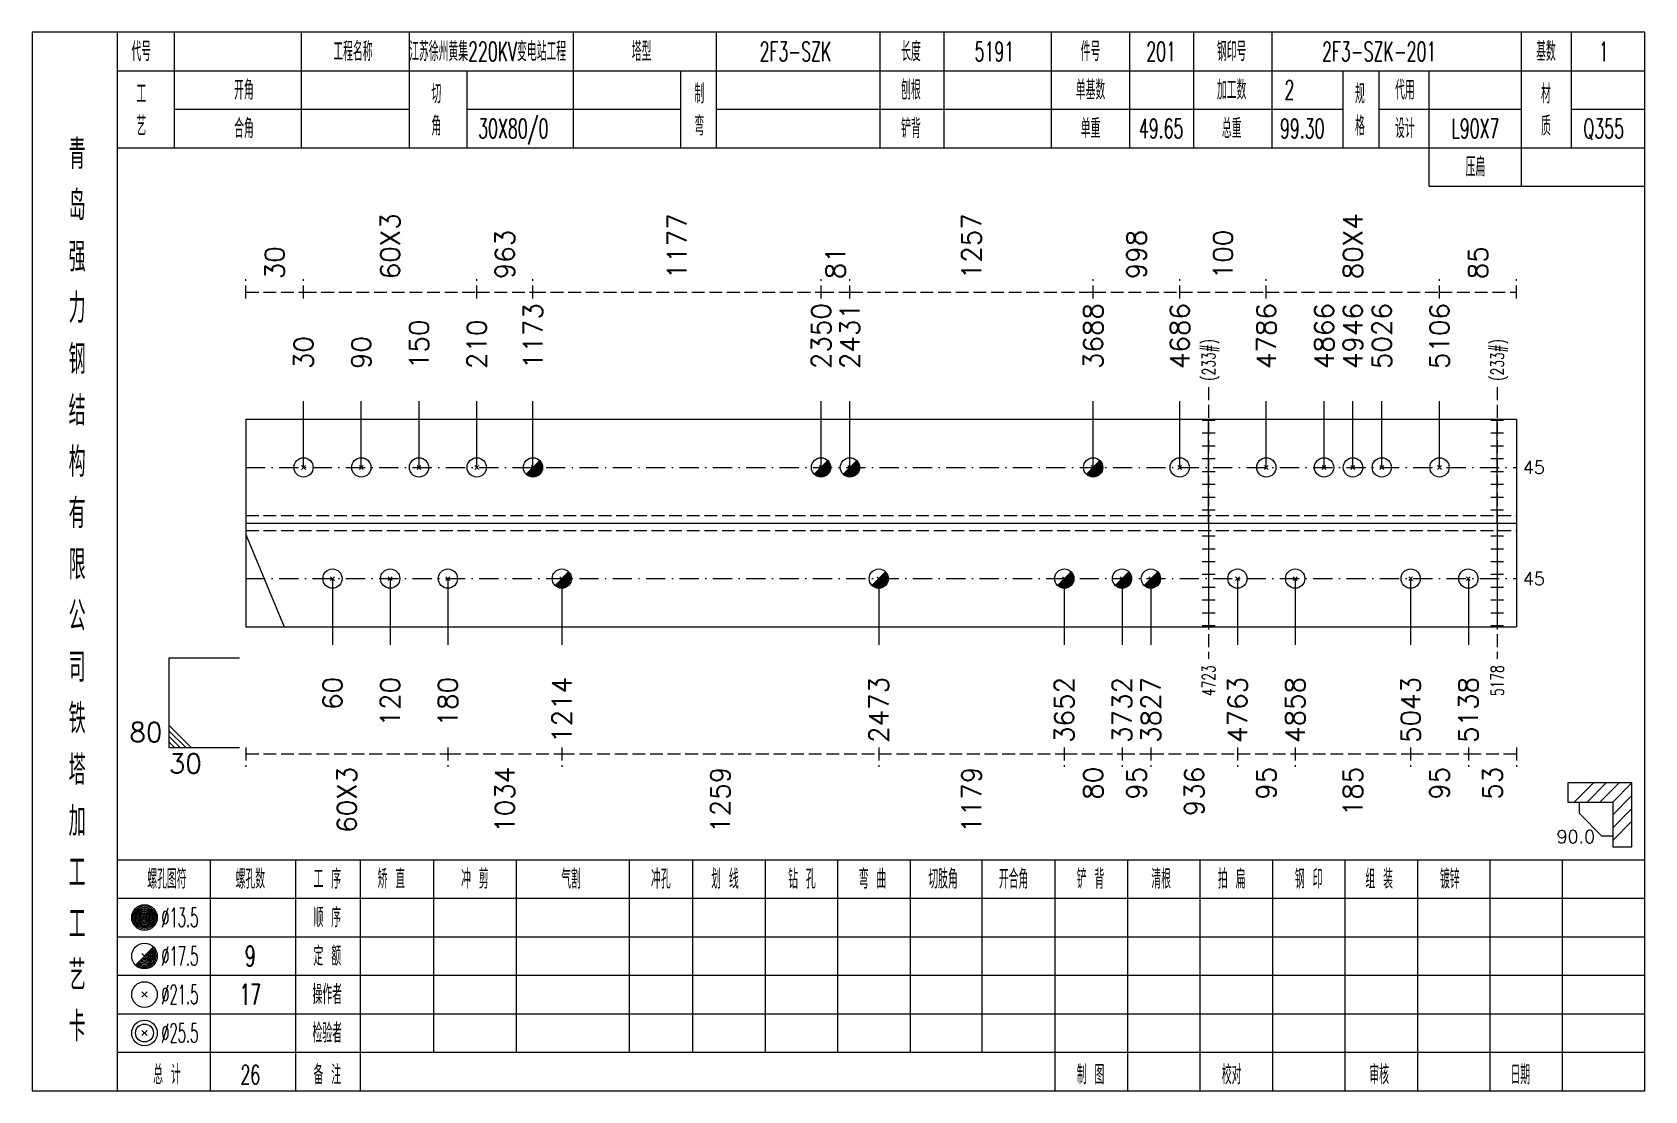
# Model space of a CAD drawing. Extents: x 0 to 4623, y -1159 to 4890.
# Drawn here: x 3425.4 to 3676.8, y 3825 to 3990 of the extents above; entities that cross this region are included whole.
import ezdxf
from ezdxf.enums import TextEntityAlignment as Align

# ---------------------------------------------------------------- set-up
doc = ezdxf.new("R2010")
doc.units = 0
doc.header["$MEASUREMENT"] = 0
doc.linetypes.add('一点画线', pattern=[5.2, 3, -1, 0.2, -1])
doc.linetypes.add('虚线', pattern=[2.75, 2, -0.75])
doc.layers.get('0').update_dxf_attribs({"linetype": 'CONTINUOUS', "lineweight": 25})
for name, color, linetype, lineweight in [('1', 7, 'CONTINUOUS', 25), ('2', 7, 'CONTINUOUS', 25), ('4', 7, 'CONTINUOUS', 25), ('5', 7, 'CONTINUOUS', 25)]:
    doc.layers.add(name, color=color, linetype=linetype, lineweight=lineweight)
doc.styles.get("Standard").update_dxf_attribs({"font": 'simplex.shx', "width": 0.7, "height": 3, "bigfont": 'gbhzfs.shx'})

msp = doc.modelspace()

# ---------------------------------------------------------------- texts
at = {"color": 8, "linetype": 'Continuous', "lineweight": 9}
for s, p in [('60X3', (3481.2, 3951.5)), ('1177', (3525.923, 3951.5)), ('1257', (3571.841, 3951.5)), ('80X4', (3631.3, 3951.5)), ('963', (3499.082, 3951.5)), ('998', (3597.55, 3951.5)), ('100', (3611.05, 3951.5)), ('30', (3463.2, 3951.5)), ('81', (3550.631, 3951.5)), ('85', (3650.8, 3951.5))]:
    msp.add_text(s, height=3, rotation=90, dxfattribs=at).set_placement(p, align=Align.MIDDLE_LEFT)
at = {"color": 7, "linetype": 'Continuous', "lineweight": 13}
for s, p in [('1173', (3503.464, 3937.5)), ('2350', (3548.381, 3937.5)), ('3688', (3590.8, 3937.5)), ('4686', (3604.3, 3937.5)), ('4786', (3617.8, 3937.5)), ('4866', (3626.8, 3937.5)), ('4946', (3631.3, 3937.5)), ('5026', (3635.8, 3937.5)), ('5106', (3644.8, 3937.5)), ('150', (3485.7, 3937.5)), ('210', (3494.7, 3937.5)), ('2431', (3552.881, 3937.5)), ('30', (3467.7, 3937.5)), ('90', (3476.7, 3937.5))]:
    msp.add_text(s, height=3, rotation=90, dxfattribs=at).set_placement(p, align=Align.MIDDLE_LEFT)
for p in [(3657.8, 3922.167), (3657.8, 3904.833)]:
    msp.add_text('45', height=2, dxfattribs=at).set_placement(p, align=Align.MIDDLE_LEFT)
msp.add_text('80', height=3, dxfattribs=at).set_placement((3445.7, 3878.5), align=Align.BOTTOM_RIGHT)
msp.add_text('30', height=3, dxfattribs=at).set_placement((3446.7, 3877.5), align=Align.TOP_LEFT)
at = {"color": 8, "linetype": 'Continuous', "lineweight": 9}
for s, p in [('60X3', (3474.45, 3875.5)), ('1034', (3499.082, 3875.5)), ('1259', (3532.673, 3875.5)), ('1179', (3571.841, 3875.5)), ('80', (3590.8, 3875.5)), ('95', (3597.55, 3875.5)), ('936', (3606.55, 3875.5)), ('95', (3617.8, 3875.5)), ('185', (3631.3, 3875.5)), ('95', (3644.8, 3875.5)), ('53', (3653.05, 3875.5))]:
    msp.add_text(s, height=3, rotation=90, dxfattribs=at).set_placement(p, align=Align.MIDDLE_RIGHT)
at = {"layer": '1', "color": 7, "linetype": 'Continuous', "lineweight": 13}
for s, p in [('1214', (3507.964, 3889.5)), ('60', (3472.2, 3889.5)), ('120', (3481.2, 3889.5)), ('180', (3490.2, 3889.5)), ('2473', (3557.381, 3889.5)), ('3652', (3586.3, 3889.5)), ('3732', (3595.3, 3889.5)), ('3827', (3599.8, 3889.5)), ('4763', (3613.3, 3889.5)), ('4858', (3622.3, 3889.5)), ('5043', (3640.3, 3889.5)), ('5138', (3649.3, 3889.5))]:
    msp.add_text(s, height=3, rotation=90, dxfattribs=at).set_placement(p, align=Align.MIDDLE_RIGHT)
at = {"layer": '2', "color": 7, "linetype": 'Continuous', "lineweight": 13, "width": 0.7}
for p in [(3608.8, 3935.667), (3653.8, 3935.667)]:
    msp.add_text('(233#)', height=2, rotation=90, dxfattribs=at).set_placement(p, align=Align.MIDDLE_LEFT)
for s, p in [('4723', (3608.8, 3891.333)), ('5178', (3653.8, 3891.333))]:
    msp.add_text(s, height=2, rotation=90, dxfattribs=at).set_placement(p, align=Align.MIDDLE_RIGHT)
at = {"layer": '2', "color": 7, "linetype": 'Continuous', "lineweight": 13}
msp.add_text('90.0', height=2, dxfattribs=at).set_placement((3669.05, 3863), align=Align.BOTTOM_RIGHT)
at = {"layer": '4', "color": 1, "linetype": 'Continuous', "lineweight": 13}
for s, height, width, p in [('代号', 3, 0.6, (3442.4, 3987)), ('工程名称', 3, 0.6, (3475.4, 3987)), ('江苏徐州黄集220KV变电站工程', 3, 0.6, (3496.4, 3987)), ('塔型', 3, 0.6, (3520.4, 3987)), ('2F3-SZK', 3, 0.6, (3544.4, 3987)), ('长度', 3, 0.6, (3562.4, 3987)), ('5191', 3, 0.6, (3575.4, 3987)), ('件号', 3, 0.6, (3590.4, 3987)), ('201', 3, 0.6, (3601.4, 3987)), ('钢印号', 3, 0.6, (3612.4, 3987)), ('2F3-SZK-201', 3, 0.6, (3635.4, 3987)), ('基数', 3, 0.6, (3661.4, 3987)), ('1', 3, 0.6, (3670.4, 3987)), ('开角', 3, 0.6, (3458.4, 3981)), ('制', 3, 0.6, (3529.4, 3980.4)), ('刨根', 3, 0.6, (3562.4, 3981)), ('单基数', 3, 0.6, (3590.4, 3981)), ('加工数', 3, 0.6, (3612.4, 3981)), ('2', 3, 0.6, (3621.4, 3981)), ('代用', 3, 0.6, (3639.4, 3981)), ('材', 3, 0.6, (3661.4, 3980.4)), ('工', 3, 0.6, (3442.4, 3980.4)), ('切', 3, 0.6, (3488.4, 3980.4)), ('规', 3, 0.6, (3632.4, 3980.4)), ('艺', 3, 0.6, (3442.4, 3975.4)), ('角', 3, 0.6, (3488.4, 3975.4)), ('弯', 3, 0.6, (3529.4, 3975.4)), ('格', 3, 0.6, (3632.4, 3975.4)), ('质', 3, 0.6, (3661.4, 3975.4)), ('合角', 3, 0.6, (3458.4, 3975)), ('30X80/0', 3, 0.6, (3500.4, 3975)), ('铲背', 3, 0.6, (3562.4, 3975)), ('单重', 3, 0.6, (3590.4, 3975)), ('49.65', 3, 0.6, (3601.4, 3975)), ('总重', 3, 0.6, (3612.4, 3975)), ('99.30', 3, 0.6, (3623.4, 3975)), ('设计', 3, 0.6, (3639.4, 3975)), ('L90X7', 3, 0.6, (3650.4, 3975)), ('Q355', 3, 0.6, (3670.4, 3975)), ('青', 4.6, 0.8, (3432.4, 3971)), ('压扁', 3, 0.6, (3650.4, 3969)), ('岛', 4.6, 0.8, (3432.4, 3963)), ('强', 4.6, 0.8, (3432.4, 3955)), ('力', 4.6, 0.8, (3432.4, 3947)), ('钢', 4.6, 0.8, (3432.4, 3939)), ('结', 4.6, 0.8, (3432.4, 3931)), ('构', 4.6, 0.8, (3432.4, 3923)), ('有', 4.6, 0.8, (3432.4, 3915)), ('限', 4.6, 0.8, (3432.4, 3907)), ('公', 4.6, 0.8, (3432.4, 3899)), ('司', 4.6, 0.8, (3432.4, 3891)), ('铁', 4.6, 0.8, (3432.4, 3883)), ('塔', 4.6, 0.8, (3432.4, 3875)), ('加', 4.6, 0.8, (3432.4, 3867)), ('工', 4.6, 0.8, (3432.4, 3859)), ('螺孔图符', 3, 0.6, (3446.4, 3858)), ('螺孔数', 3, 0.6, (3459.4, 3858)), ('工 序', 3, 0.6, (3471.4, 3858)), ('矫 直', 3, 0.6, (3481.4, 3858)), ('冲 剪', 3, 0.6, (3494.4, 3858)), ('气割', 3, 0.6, (3509.4, 3858)), ('冲孔', 3, 0.6, (3523.4, 3858)), ('划 线', 3, 0.6, (3533.4, 3858)), ('钻 孔', 3, 0.6, (3545.4, 3858)), ('弯 曲', 3, 0.6, (3556.4, 3858)), ('切肢角', 3, 0.6, (3567.4, 3858)), ('开合角', 3, 0.6, (3578.4, 3858)), ('铲 背', 3, 0.6, (3590.4, 3858)), ('清根', 3, 0.6, (3601.4, 3858)), ('拍 扁', 3, 0.6, (3612.4, 3858)), ('钢 印', 3, 0.6, (3624.4, 3858)), ('组 装', 3, 0.6, (3635.4, 3858)), ('镀锌', 3, 0.6, (3646.4, 3858)), ('工', 4.6, 0.8, (3432.4, 3851)), ('%%C13.5', 3, 0.5, (3448.4, 3852)), ('顺 序', 3, 0.6, (3471.4, 3852)), ('%%C17.5', 3, 0.5, (3448.4, 3846)), ('9', 3.2, 0.6, (3459.4, 3846)), ('定 额', 3, 0.6, (3471.4, 3846)), ('艺', 4.6, 0.8, (3432.4, 3843)), ('%%C21.5', 3, 0.5, (3448.4, 3840)), ('17', 3.2, 0.6, (3459.4, 3840)), ('操作者', 3, 0.6, (3471.4, 3840)), ('卡', 4.6, 0.8, (3432.4, 3835)), ('%%C25.5', 3, 0.5, (3448.4, 3834)), ('检验者', 3, 0.6, (3471.4, 3834)), ('总 计', 3, 0.6, (3446.4, 3827.5)), ('26', 3, 0.6, (3459.4, 3827.5)), ('备 注', 3, 0.6, (3471.4, 3827.5)), ('制 图', 3, 0.6, (3590.4, 3827.5)), ('校对', 3, 0.6, (3612.4, 3827.5)), ('审核', 3, 0.6, (3635.4, 3827.5)), ('日期', 3, 0.6, (3657.4, 3827.5))]:
    msp.add_text(s, height=height, dxfattribs=dict(at, width=width)).set_placement(p, align=Align.MIDDLE_CENTER)

# ---------------------------------------------------------------- blocks, each defined once
blk = doc.blocks.new('孔21.5')
at = {"layer": '5', "color": 7, "linetype": 'Continuous', "lineweight": 13}
for p, q in [((-0.2, -0.2), (0.2, 0.2)), ((-0.2, 0.2), (0.2, -0.2))]:
    blk.add_line(p, q, dxfattribs=at)
blk.add_circle((0, 0), 1, dxfattribs=at)
blk = doc.blocks.new('孔17.5')
at = {"layer": '5', "color": 7, "linetype": 'Continuous', "lineweight": 13}
for p, q in [((-0.707, -0.707), (0.707, 0.707)), ((-0.2, 0.2), (0.2, -0.2))]:
    blk.add_line(p, q, dxfattribs=at)
blk.add_circle((0, 0), 1, dxfattribs=at)
for radius in [0.9, 0.8, 0.7, 0.6, 0.5, 0.4, 0.3, 0.2, 0.1]:
    blk.add_arc((0, 0), radius, 225, 45, dxfattribs=at)

# ---------------------------------------------------------------- linework, layer by layer
at = {"color": 8, "linetype": '虚线', "lineweight": 9}
for p, q in [((3458.7, 3948.5), (3458.7, 3951.5)), ((3458.7, 3949.5), (3467.7, 3949.5)), ((3467.7, 3948.5), (3467.7, 3951.5)), ((3467.7, 3948.5), (3467.7, 3951.5)), ((3467.7, 3949.5), (3494.7, 3949.5)), ((3494.7, 3948.5), (3494.7, 3951.5)), ((3494.7, 3948.5), (3494.7, 3951.5)), ((3494.7, 3949.5), (3503.464, 3949.5)), ((3503.464, 3948.5), (3503.464, 3951.5)), ((3503.464, 3948.5), (3503.464, 3951.5)), ((3503.464, 3949.5), (3548.381, 3949.5)), ((3548.381, 3948.5), (3548.381, 3951.5)), ((3548.381, 3948.5), (3548.381, 3951.5)), ((3548.381, 3949.5), (3552.881, 3949.5)), ((3552.881, 3948.5), (3552.881, 3951.5)), ((3552.881, 3948.5), (3552.881, 3951.5)), ((3552.881, 3949.5), (3590.8, 3949.5)), ((3590.8, 3948.5), (3590.8, 3951.5)), ((3590.8, 3948.5), (3590.8, 3951.5)), ((3590.8, 3949.5), (3604.3, 3949.5)), ((3604.3, 3948.5), (3604.3, 3951.5)), ((3604.3, 3948.5), (3604.3, 3951.5)), ((3604.3, 3949.5), (3617.8, 3949.5)), ((3617.8, 3948.5), (3617.8, 3951.5)), ((3617.8, 3948.5), (3617.8, 3951.5)), ((3617.8, 3949.5), (3644.8, 3949.5)), ((3644.8, 3948.5), (3644.8, 3951.5)), ((3644.8, 3948.5), (3644.8, 3951.5)), ((3644.8, 3949.5), (3656.8, 3949.5)), ((3656.8, 3948.5), (3656.8, 3951.5)), ((3458.7, 3878.5), (3458.7, 3875.5)), ((3458.7, 3877.5), (3490.2, 3877.5)), ((3490.2, 3878.5), (3490.2, 3875.5)), ((3490.2, 3878.5), (3490.2, 3875.5)), ((3490.2, 3877.5), (3507.964, 3877.5)), ((3507.964, 3878.5), (3507.964, 3875.5)), ((3507.964, 3878.5), (3507.964, 3875.5)), ((3507.964, 3877.5), (3557.381, 3877.5)), ((3557.381, 3878.5), (3557.381, 3875.5)), ((3557.381, 3878.5), (3557.381, 3875.5)), ((3557.381, 3877.5), (3586.3, 3877.5)), ((3586.3, 3878.5), (3586.3, 3875.5)), ((3586.3, 3878.5), (3586.3, 3875.5)), ((3586.3, 3877.5), (3595.3, 3877.5)), ((3595.3, 3878.5), (3595.3, 3875.5)), ((3595.3, 3878.5), (3595.3, 3875.5)), ((3595.3, 3877.5), (3599.8, 3877.5)), ((3599.8, 3878.5), (3599.8, 3875.5)), ((3599.8, 3878.5), (3599.8, 3875.5)), ((3599.8, 3877.5), (3613.3, 3877.5)), ((3613.3, 3878.5), (3613.3, 3875.5)), ((3613.3, 3878.5), (3613.3, 3875.5)), ((3613.3, 3877.5), (3622.3, 3877.5)), ((3622.3, 3878.5), (3622.3, 3875.5)), ((3622.3, 3878.5), (3622.3, 3875.5)), ((3622.3, 3877.5), (3640.3, 3877.5)), ((3640.3, 3878.5), (3640.3, 3875.5)), ((3640.3, 3878.5), (3640.3, 3875.5)), ((3640.3, 3877.5), (3649.3, 3877.5)), ((3649.3, 3878.5), (3649.3, 3875.5)), ((3649.3, 3878.5), (3649.3, 3875.5)), ((3649.3, 3877.5), (3656.8, 3877.5)), ((3656.8, 3878.5), (3656.8, 3875.5))]:
    msp.add_line(p, q, dxfattribs=at)
at = {"color": 7, "linetype": 'Continuous', "lineweight": 13}
for p, q in [((3467.7, 3922.167), (3467.7, 3932.5)), ((3476.7, 3922.167), (3476.7, 3932.5)), ((3485.7, 3922.167), (3485.7, 3932.5)), ((3494.7, 3922.167), (3494.7, 3932.5)), ((3503.464, 3922.167), (3503.464, 3932.5)), ((3548.381, 3922.167), (3548.381, 3932.5)), ((3552.881, 3922.167), (3552.881, 3932.5)), ((3590.8, 3922.167), (3590.8, 3932.5)), ((3604.3, 3922.167), (3604.3, 3932.5)), ((3617.8, 3922.167), (3617.8, 3932.5)), ((3626.8, 3922.167), (3626.8, 3932.5)), ((3631.3, 3922.167), (3631.3, 3932.5)), ((3635.8, 3922.167), (3635.8, 3932.5)), ((3644.8, 3922.167), (3644.8, 3932.5)), ((3458.7, 3911.704), (3464.7, 3897.333)), ((3472.2, 3904.833), (3472.2, 3894.5)), ((3481.2, 3904.833), (3481.2, 3894.5)), ((3490.2, 3904.833), (3490.2, 3894.5)), ((3507.964, 3904.833), (3507.964, 3894.5)), ((3557.381, 3904.833), (3557.381, 3894.5)), ((3586.3, 3904.833), (3586.3, 3894.5)), ((3595.3, 3904.833), (3595.3, 3894.5)), ((3599.8, 3904.833), (3599.8, 3894.5)), ((3613.3, 3904.833), (3613.3, 3894.5)), ((3622.3, 3904.833), (3622.3, 3894.5)), ((3640.3, 3904.833), (3640.3, 3894.5)), ((3649.3, 3904.833), (3649.3, 3894.5)), ((3446.7, 3892.5), (3457.7, 3892.5)), ((3446.7, 3892.5), (3446.7, 3878.5)), ((3450.2, 3878.5), (3446.7, 3882)), ((3449.325, 3878.5), (3446.7, 3881.125)), ((3448.45, 3878.5), (3446.7, 3880.25)), ((3447.575, 3878.5), (3446.7, 3879.375)), ((3446.7, 3878.5), (3457.7, 3878.5))]:
    msp.add_line(p, q, dxfattribs=at)
at = {"color": 7, "linetype": 'Continuous', "lineweight": 18}
for p, q in [((3458.7, 3929.667), (3458.7, 3897.333)), ((3458.7, 3929.667), (3656.8, 3929.667)), ((3656.8, 3929.667), (3656.8, 3897.333)), ((3458.7, 3913.5), (3656.8, 3913.5))]:
    msp.add_line(p, q, dxfattribs=at)
at = {"color": 3, "linetype": '一点画线', "lineweight": 13}
for p, q in [((3458.7, 3922.167), (3656.8, 3922.167)), ((3458.7, 3904.833), (3656.8, 3904.833))]:
    msp.add_line(p, q, dxfattribs=at)
at = {"color": 1, "linetype": '虚线', "lineweight": 18}
for p, q in [((3458.7, 3914.667), (3656.8, 3914.667)), ((3458.7, 3912.333), (3656.8, 3912.333))]:
    msp.add_line(p, q, dxfattribs=at)
at = {"layer": '1', "color": 7, "linetype": 'Continuous', "lineweight": 18}
msp.add_line((3458.7, 3897.333), (3656.8, 3897.333), dxfattribs=at)
at = {"layer": '2', "color": 216, "linetype": '虚线', "lineweight": 13}
for p, q in [((3608.8, 3934.667), (3608.8, 3892.333)), ((3653.8, 3934.667), (3653.8, 3892.333))]:
    msp.add_line(p, q, dxfattribs=at)
at = {"layer": '2', "color": 7, "linetype": 'Continuous', "lineweight": 13}
for p, q in [((3609.8, 3929.5), (3607.8, 3929.5)), ((3608.8, 3913.5), (3608.8, 3929.667)), ((3654.8, 3929.5), (3652.8, 3929.5)), ((3653.8, 3913.5), (3653.8, 3929.667)), ((3609.8, 3927.5), (3607.8, 3927.5)), ((3654.8, 3927.5), (3652.8, 3927.5)), ((3609.8, 3925.5), (3607.8, 3925.5)), ((3654.8, 3925.5), (3652.8, 3925.5)), ((3609.8, 3923.5), (3607.8, 3923.5)), ((3654.8, 3923.5), (3652.8, 3923.5)), ((3609.8, 3921.5), (3607.8, 3921.5)), ((3609.8, 3919.5), (3607.8, 3919.5)), ((3654.8, 3921.5), (3652.8, 3921.5)), ((3654.8, 3919.5), (3652.8, 3919.5)), ((3609.8, 3917.5), (3607.8, 3917.5)), ((3654.8, 3917.5), (3652.8, 3917.5)), ((3609.8, 3915.5), (3607.8, 3915.5)), ((3654.8, 3915.5), (3652.8, 3915.5)), ((3608.8, 3913.5), (3608.8, 3897.333)), ((3653.8, 3913.5), (3653.8, 3897.333)), ((3607.8, 3911.5), (3609.8, 3911.5)), ((3607.8, 3909.5), (3609.8, 3909.5)), ((3652.8, 3911.5), (3654.8, 3911.5)), ((3652.8, 3909.5), (3654.8, 3909.5)), ((3607.8, 3907.5), (3609.8, 3907.5)), ((3652.8, 3907.5), (3654.8, 3907.5)), ((3607.8, 3905.5), (3609.8, 3905.5)), ((3652.8, 3905.5), (3654.8, 3905.5)), ((3607.8, 3903.5), (3609.8, 3903.5)), ((3652.8, 3903.5), (3654.8, 3903.5)), ((3607.8, 3901.5), (3609.8, 3901.5)), ((3607.8, 3899.5), (3609.8, 3899.5)), ((3652.8, 3901.5), (3654.8, 3901.5)), ((3652.8, 3899.5), (3654.8, 3899.5)), ((3607.8, 3897.5), (3609.8, 3897.5)), ((3652.8, 3897.5), (3654.8, 3897.5)), ((3674.8, 3873), (3664.8, 3873)), ((3664.8, 3873), (3664.8, 3870)), ((3665.8, 3870), (3668.8, 3873)), ((3667.8, 3870), (3670.8, 3873)), ((3669.8, 3870), (3672.8, 3873)), ((3671.8, 3870), (3674.8, 3873)), ((3674.8, 3863), (3674.8, 3873)), ((3664.8, 3870), (3671.8, 3870)), ((3666.55, 3870), (3666.55, 3868.25)), ((3671.8, 3868), (3674.8, 3871)), ((3671.8, 3870), (3671.8, 3863)), ((3670.05, 3864.75), (3666.55, 3868.25)), ((3671.8, 3866), (3674.8, 3869)), ((3671.8, 3864), (3674.8, 3867)), ((3670.05, 3864.75), (3671.8, 3864.75)), ((3671.8, 3863), (3674.8, 3863))]:
    msp.add_line(p, q, dxfattribs=at)
at = {"layer": '4', "color": 1, "linetype": 'Continuous', "lineweight": 18}
for p, q in [((3438.7, 3825), (3438.7, 3990)), ((3447.6, 3972), (3447.6, 3990)), ((3467.4, 3972), (3467.4, 3990)), ((3484.2, 3972), (3484.2, 3990)), ((3509.8, 3972), (3509.8, 3990)), ((3532.1, 3972), (3532.1, 3990)), ((3557.6, 3972), (3557.6, 3990)), ((3567.6, 3972), (3567.6, 3990)), ((3584.3, 3972), (3584.3, 3990)), ((3596.5, 3972), (3596.5, 3990)), ((3606.5, 3972), (3606.5, 3990)), ((3618.7, 3972), (3618.7, 3990)), ((3657.6, 3966), (3657.6, 3990)), ((3665.4, 3972), (3665.4, 3990)), ((3438.7, 3984), (3676.8, 3984)), ((3493.2, 3972), (3493.2, 3984)), ((3526.5, 3972), (3526.5, 3984)), ((3629.8, 3972), (3629.8, 3984)), ((3635.4, 3972), (3635.4, 3984)), ((3643.2, 3966), (3643.2, 3984)), ((3447.6, 3978), (3484.2, 3978)), ((3493.2, 3978), (3526.5, 3978)), ((3532.1, 3978), (3629.8, 3978)), ((3635.4, 3978), (3657.6, 3978)), ((3665.4, 3978), (3676.8, 3978)), ((3438.7, 3972), (3676.8, 3972)), ((3643.2, 3966), (3676.8, 3966)), ((3438.7, 3861), (3676.8, 3861)), ((3453.2, 3825), (3453.2, 3861)), ((3466.5, 3825), (3466.5, 3861)), ((3476.6, 3825), (3476.6, 3861)), ((3488, 3831), (3488, 3861)), ((3500.9, 3831), (3500.9, 3861)), ((3518.5, 3831), (3518.5, 3861)), ((3528.4, 3831), (3528.4, 3861)), ((3539.7, 3831), (3539.7, 3861)), ((3551, 3831), (3551, 3861)), ((3562.3, 3831), (3562.3, 3861)), ((3573.5, 3831), (3573.5, 3861)), ((3584.9, 3831), (3584.9, 3861)), ((3596.2, 3831), (3596.2, 3861)), ((3607.5, 3831), (3607.5, 3861)), ((3618.8, 3831), (3618.8, 3861)), ((3630.1, 3831), (3630.1, 3861)), ((3641.4, 3831), (3641.4, 3861)), ((3652.7, 3831), (3652.7, 3861)), ((3664, 3831), (3664, 3861)), ((3438.7, 3855), (3676.8, 3855)), ((3438.7, 3849), (3676.8, 3849)), ((3438.7, 3843), (3676.8, 3843)), ((3438.7, 3837), (3676.8, 3837)), ((3438.7, 3831), (3676.8, 3831)), ((3584.9, 3825), (3584.9, 3831)), ((3596.2, 3825), (3596.2, 3831)), ((3607.5, 3825), (3607.5, 3831)), ((3618.8, 3825), (3618.8, 3831)), ((3630.1, 3825), (3630.1, 3831)), ((3641.4, 3825), (3641.4, 3831)), ((3652.7, 3825), (3652.7, 3831)), ((3664, 3825), (3664, 3831))]:
    msp.add_line(p, q, dxfattribs=at)
at = {"layer": '4', "color": 7, "linetype": 'Continuous', "lineweight": 13}
for p, q in [((3442.7, 3851.8), (3443.1, 3852.2)), ((3443.1, 3851.8), (3442.7, 3852.2)), ((3441.486, 3844.586), (3444.314, 3847.414)), ((3442.5, 3846.4), (3443.3, 3845.6)), ((3442.5, 3839.6), (3443.3, 3840.4)), ((3442.5, 3840.4), (3443.3, 3839.6)), ((3442.5, 3833.6), (3443.3, 3834.4)), ((3442.5, 3834.4), (3443.3, 3833.6))]:
    msp.add_line(p, q, dxfattribs=at)
at = {"layer": '4', "color": 1, "linetype": 'Continuous', "lineweight": 18}
msp.add_lwpolyline([(3425.4, 3990), (3425.4, 3825), (3676.8, 3825), (3676.8, 3990)], close=True, dxfattribs=at)
at = {"layer": '4', "color": 7, "linetype": 'Continuous', "lineweight": 13}
for centre, radius in [((3442.9, 3852), 2), ((3442.9, 3852), 1.8), ((3442.9, 3852), 1.6), ((3442.9, 3852), 1.4), ((3442.9, 3852), 1.2), ((3442.9, 3852), 1), ((3442.9, 3852), 0.8), ((3442.9, 3852), 0.6), ((3442.9, 3852), 0.4), ((3442.9, 3852), 0.2), ((3442.9, 3846), 2), ((3442.9, 3840), 2), ((3442.9, 3834), 2), ((3442.9, 3834), 1.4)]:
    msp.add_circle(centre, radius, dxfattribs=at)
for radius in [1.8, 1.6, 1.4, 1.2, 1, 0.8, 0.6, 0.4, 0.2]:
    msp.add_arc((3442.9, 3846), radius, 225, 45, dxfattribs=at)

# ---------------------------------------------------------------- block references
at = {"color": 7, "linetype": 'Continuous', "lineweight": 13, "xscale": 1.5, "yscale": 1.5, "zscale": 1.5}
for name, p in [('孔21.5', (3467.7, 3922.167)), ('孔21.5', (3476.7, 3922.167)), ('孔21.5', (3485.7, 3922.167)), ('孔21.5', (3494.7, 3922.167)), ('孔17.5', (3503.464, 3922.167)), ('孔17.5', (3548.381, 3922.167)), ('孔17.5', (3552.881, 3922.167)), ('孔17.5', (3590.8, 3922.167)), ('孔21.5', (3604.3, 3922.167)), ('孔21.5', (3617.8, 3922.167)), ('孔21.5', (3626.8, 3922.167)), ('孔21.5', (3631.3, 3922.167)), ('孔21.5', (3635.8, 3922.167)), ('孔21.5', (3644.8, 3922.167))]:
    msp.add_blockref(name, p, dxfattribs=at)
at = {"layer": '1', "color": 7, "linetype": 'Continuous', "lineweight": 13, "xscale": 1.5, "yscale": 1.5, "zscale": 1.5}
for name, p in [('孔21.5', (3472.2, 3904.833)), ('孔21.5', (3481.2, 3904.833)), ('孔21.5', (3490.2, 3904.833)), ('孔17.5', (3507.964, 3904.833)), ('孔17.5', (3557.381, 3904.833)), ('孔17.5', (3586.3, 3904.833)), ('孔17.5', (3595.3, 3904.833)), ('孔17.5', (3599.8, 3904.833)), ('孔21.5', (3613.3, 3904.833)), ('孔21.5', (3622.3, 3904.833)), ('孔21.5', (3640.3, 3904.833)), ('孔21.5', (3649.3, 3904.833))]:
    msp.add_blockref(name, p, dxfattribs=at)

msp.set_redraw_order([(e.dxf.handle, doc.entitydb.next_handle()) for e in msp.query("TEXT MTEXT ATTDEF DIMENSION ARC_DIMENSION")])  # texts and dimensions are drawn at this point

doc.saveas('drawing.dxf')
